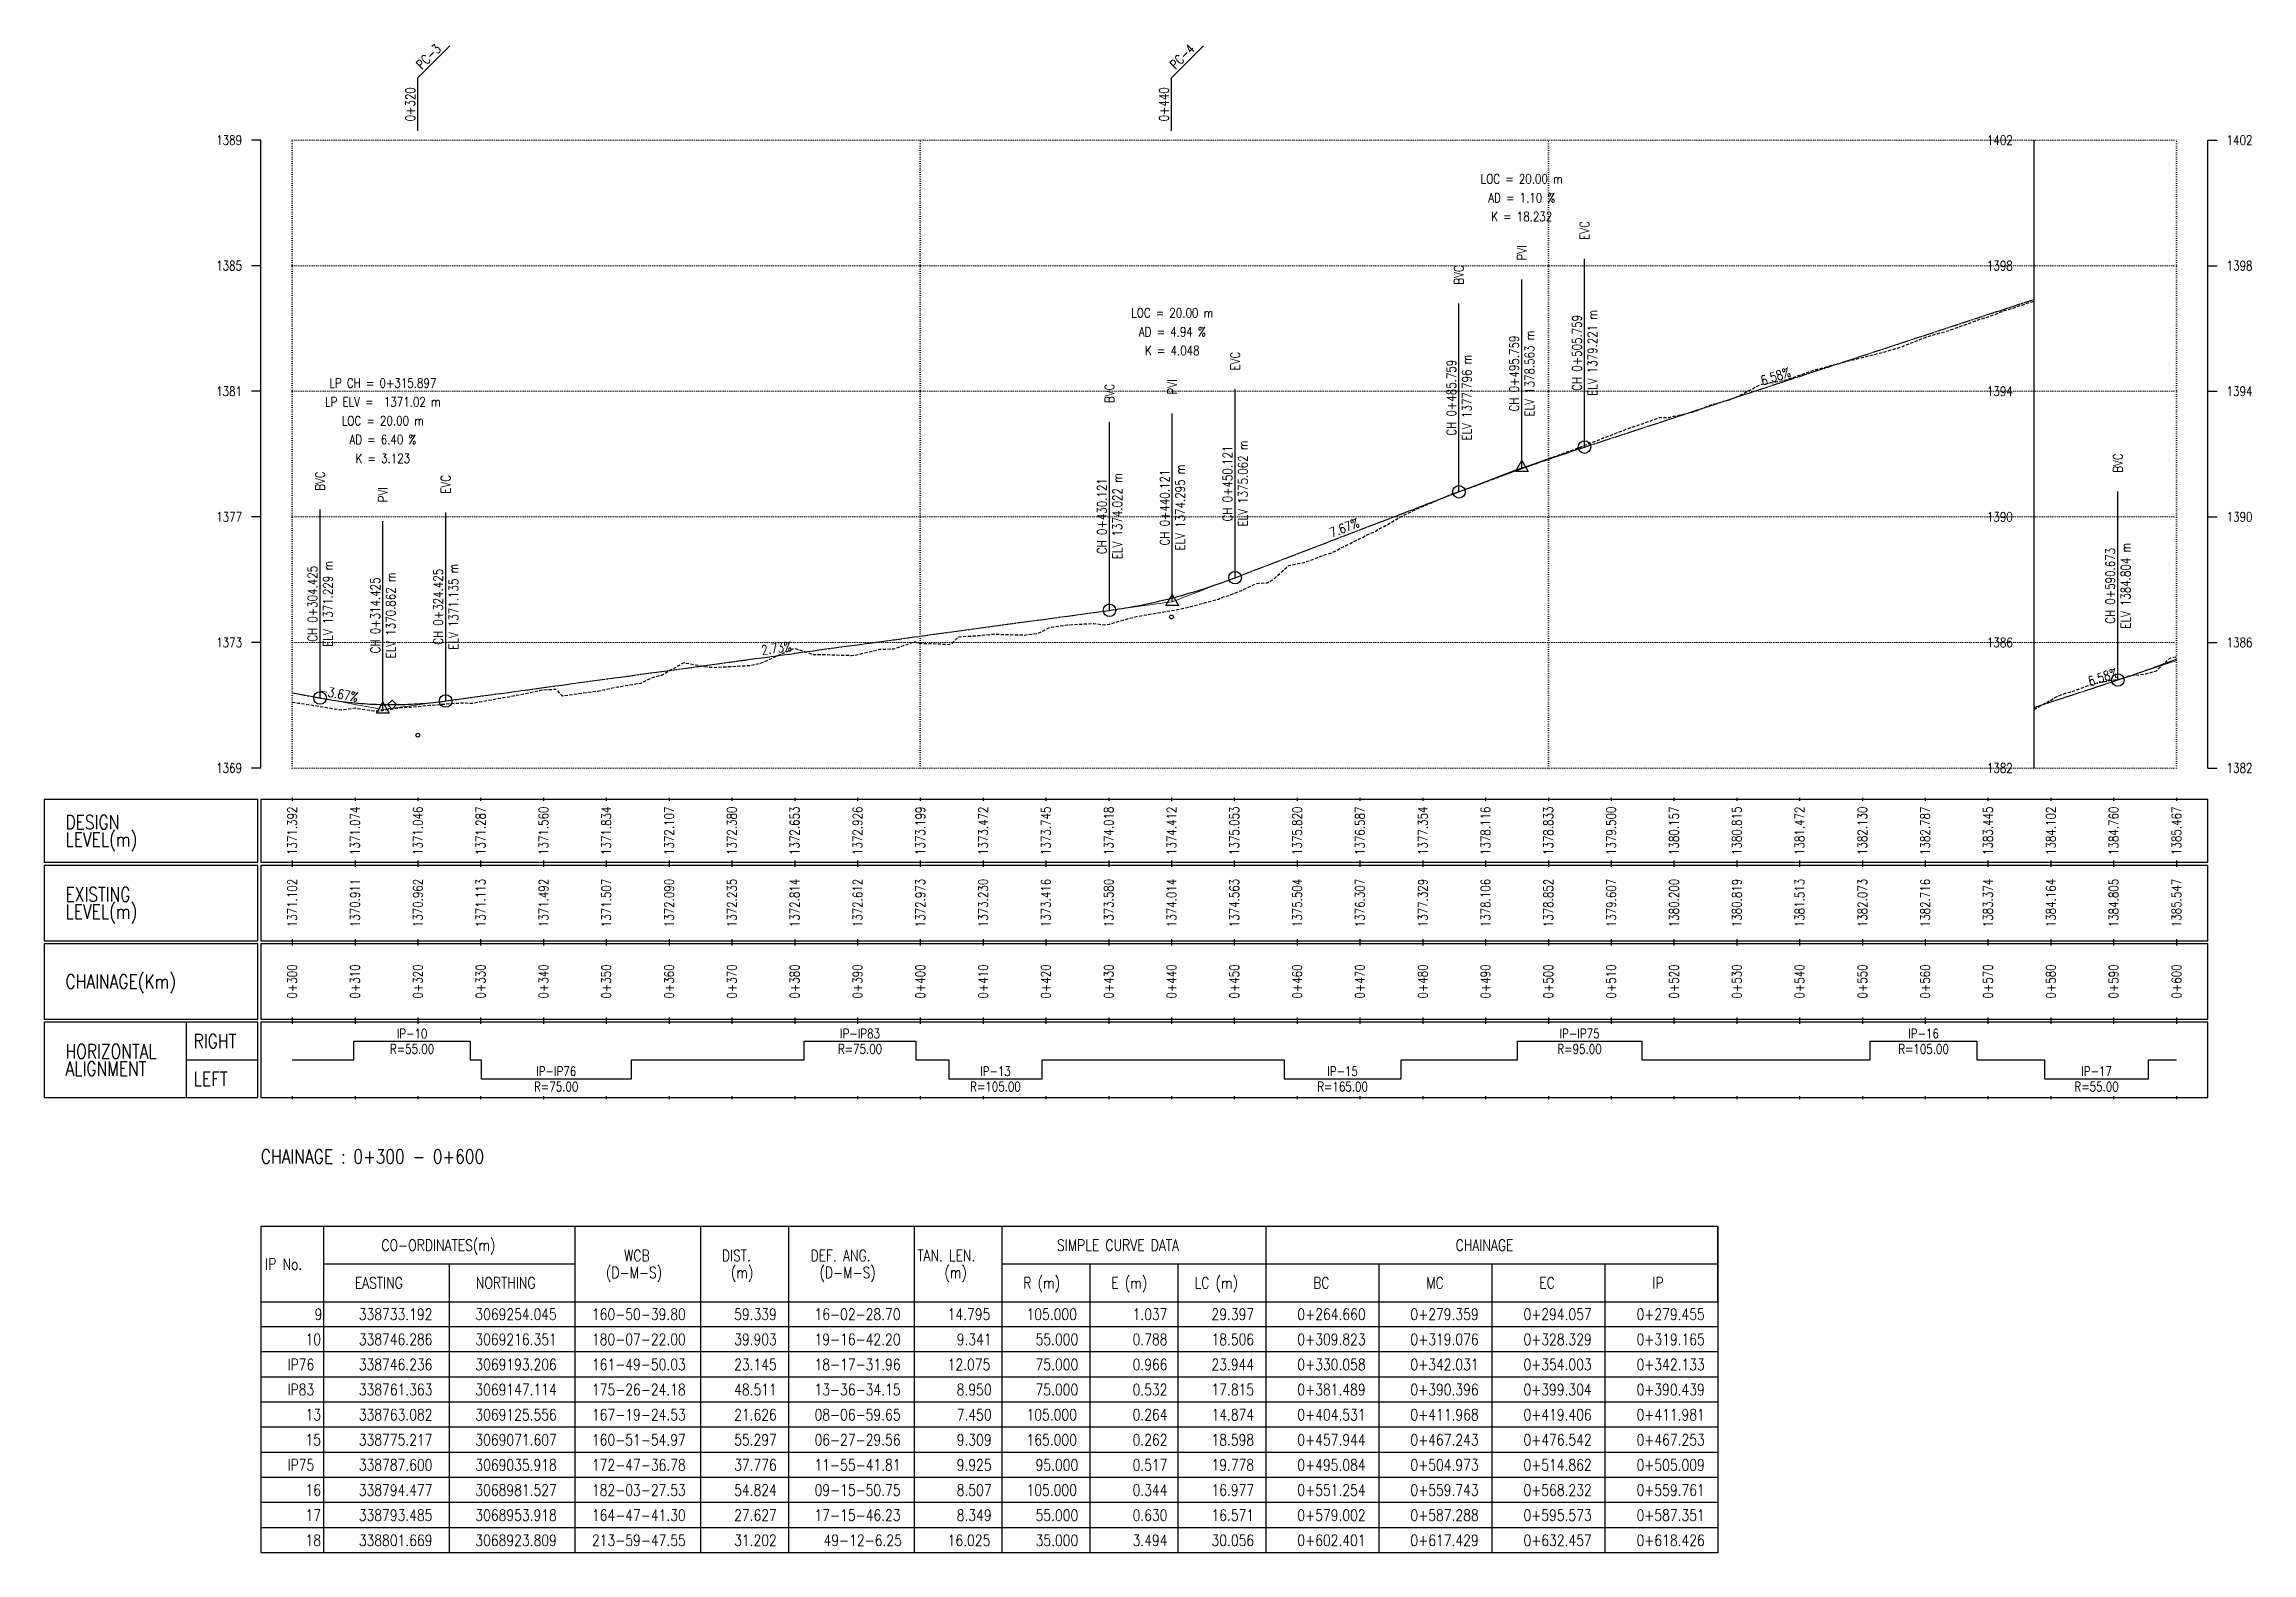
# Model space of a CAD drawing. Extents: x 337736 to 342003, y 3067251 to 3069533.
# Drawn here: x 338236.4 to 338587.9, y 3067262.7 to 3067503 of the extents above; entities that cross this region are included whole.
import ezdxf
from ezdxf.enums import TextEntityAlignment as Align

# ---------------------------------------------------------------- set-up
doc = ezdxf.new("R2010")
doc.units = 0
doc.header["$MEASUREMENT"] = 0
for name, pattern in [('Center', [2, 1.25, -0.25, 0.25, -0.25]), ('Dashed', [0.75, 0.5, -0.25]), ('Dot', [0.25, 0, -0.25])]:
    doc.linetypes.add(name, pattern=pattern)
for name, color, linetype, lineweight in [('Chainage Range', 7, 'Continuous', 25), ('Grids', 9, 'Dot', 13), ('PipeCulvert', 6, 'Continuous', 30), ('Vertical Alignment', 5, 'Center', 30), ('VIP Line', 2, 'Continuous', 5)]:
    doc.layers.add(name, color=color, linetype=linetype, lineweight=lineweight)
for name, color, linetype in [('Chainage_TXT', 7, 'Continuous'), ('DesignRL_TXT', 5, 'Continuous'), ('ExistRL_TXT', 3, 'Continuous'), ('GL', 3, 'Dashed'), ('Grade Text', 7, 'Continuous'), ('HC_Data', 7, 'Continuous'), ('HL Point', 2, 'Continuous'), ('Horizontal Alignment', 7, 'Continuous'), ('Remark', 7, 'Continuous'), ('Scale Line', 1, 'Continuous'), ('Title Box Text', 7, 'Continuous'), ('TitleBox', 7, 'Continuous'), ('VIP Mark', 7, 'Continuous')]:
    doc.layers.add(name, color=color, linetype=linetype)
doc.styles.get("Standard").update_dxf_attribs({"font": 'simplex.shx'})

msp = doc.modelspace()

# ---------------------------------------------------------------- texts
at = {"width": 0.8}
for s, p in [('1389', (338267.87, 3067487.73)), ('1385', (338267.87, 3067467.73)), ('1381', (338267.87, 3067447.73)), ('1377', (338267.87, 3067427.73)), ('1373', (338267.87, 3067407.73)), ('1369', (338267.87, 3067387.73))]:
    msp.add_text(s, height=1.5, dxfattribs=at).set_placement(p, align=Align.MIDDLE_RIGHT)
for s, p in [('1402', (338545.7, 3067486.98)), ('1398', (338545.7, 3067466.98)), ('1394', (338545.7, 3067446.98)), ('1390', (338545.7, 3067426.98)), ('1386', (338545.7, 3067406.98)), ('1382', (338545.7, 3067386.98))]:
    msp.add_text(s, height=1.5, dxfattribs=at).set_placement(p)
for s, p in [('1402', (338583.87, 3067487.73)), ('1398', (338583.87, 3067467.73)), ('1394', (338583.87, 3067447.73)), ('1390', (338583.87, 3067427.73)), ('1386', (338583.87, 3067407.73)), ('1382', (338583.87, 3067387.73))]:
    msp.add_text(s, height=1.5, dxfattribs=at).set_placement(p, align=Align.MIDDLE_LEFT)
at = {"layer": 'Chainage Range', "width": 0.8}
msp.add_text('CHAINAGE : 0+300 - 0+600', height=2.25, dxfattribs=at).set_placement((338270.87, 3067324.73))
at = {"layer": 'Chainage_TXT', "width": 0.8}
for s, p in [('0+300', (338275.87, 3067353.73)), ('0+310', (338285.87, 3067353.73)), ('0+320', (338295.87, 3067353.73)), ('0+330', (338305.87, 3067353.73)), ('0+340', (338315.87, 3067353.73)), ('0+350', (338325.87, 3067353.73)), ('0+360', (338335.87, 3067353.73)), ('0+370', (338345.87, 3067353.73)), ('0+380', (338355.87, 3067353.73)), ('0+390', (338365.87, 3067353.73)), ('0+400', (338375.87, 3067353.73)), ('0+410', (338385.87, 3067353.73)), ('0+420', (338395.87, 3067353.73)), ('0+430', (338405.87, 3067353.73)), ('0+440', (338415.87, 3067353.73)), ('0+450', (338425.87, 3067353.73)), ('0+460', (338435.87, 3067353.73)), ('0+470', (338445.87, 3067353.73)), ('0+480', (338455.87, 3067353.73)), ('0+490', (338465.87, 3067353.73)), ('0+500', (338475.87, 3067353.73)), ('0+510', (338485.87, 3067353.73)), ('0+520', (338495.87, 3067353.73)), ('0+530', (338505.87, 3067353.73)), ('0+540', (338515.87, 3067353.73)), ('0+550', (338525.87, 3067353.73)), ('0+560', (338535.87, 3067353.73)), ('0+570', (338545.87, 3067353.73)), ('0+580', (338555.87, 3067353.73)), ('0+590', (338565.87, 3067353.73)), ('0+600', (338575.87, 3067353.73)), ('0+600', (338575.87, 3067353.73))]:
    msp.add_text(s, height=1.5, rotation=90, dxfattribs=at).set_placement(p, align=Align.MIDDLE_CENTER)
at = {"layer": 'DesignRL_TXT', "width": 0.8}
for s, p in [('1371.392', (338275.87, 3067377.73)), ('1371.074', (338285.87, 3067377.73)), ('1371.046', (338295.87, 3067377.73)), ('1371.287', (338305.87, 3067377.73)), ('1371.560', (338315.87, 3067377.73)), ('1371.834', (338325.87, 3067377.73)), ('1372.107', (338335.87, 3067377.73)), ('1372.380', (338345.87, 3067377.73)), ('1372.653', (338355.87, 3067377.73)), ('1372.926', (338365.87, 3067377.73)), ('1373.199', (338375.87, 3067377.73)), ('1373.472', (338385.87, 3067377.73)), ('1373.745', (338395.87, 3067377.73)), ('1374.018', (338405.87, 3067377.73)), ('1374.412', (338415.87, 3067377.73)), ('1375.053', (338425.87, 3067377.73)), ('1375.820', (338435.87, 3067377.73)), ('1376.587', (338445.87, 3067377.73)), ('1377.354', (338455.87, 3067377.73)), ('1378.116', (338465.87, 3067377.73)), ('1378.833', (338475.87, 3067377.73)), ('1379.500', (338485.87, 3067377.73)), ('1380.157', (338495.87, 3067377.73)), ('1380.815', (338505.87, 3067377.73)), ('1381.472', (338515.87, 3067377.73)), ('1382.130', (338525.87, 3067377.73)), ('1382.787', (338535.87, 3067377.73)), ('1383.445', (338545.87, 3067377.73)), ('1384.102', (338555.87, 3067377.73)), ('1384.760', (338565.87, 3067377.73)), ('1385.467', (338575.87, 3067377.73)), ('1385.467', (338575.87, 3067377.73))]:
    msp.add_text(s, height=1.5, rotation=90, dxfattribs=at).set_placement(p, align=Align.MIDDLE_CENTER)
at = {"layer": 'ExistRL_TXT', "width": 0.8}
for s, p in [('1371.102', (338275.87, 3067366.23)), ('1370.911', (338285.87, 3067366.23)), ('1370.962', (338295.87, 3067366.23)), ('1371.113', (338305.87, 3067366.23)), ('1371.492', (338315.87, 3067366.23)), ('1371.507', (338325.87, 3067366.23)), ('1372.090', (338335.87, 3067366.23)), ('1372.235', (338345.87, 3067366.23)), ('1372.814', (338355.87, 3067366.23)), ('1372.612', (338365.87, 3067366.23)), ('1372.973', (338375.87, 3067366.23)), ('1373.230', (338385.87, 3067366.23)), ('1373.416', (338395.87, 3067366.23)), ('1373.580', (338405.87, 3067366.23)), ('1374.014', (338415.87, 3067366.23)), ('1374.563', (338425.87, 3067366.23)), ('1375.504', (338435.87, 3067366.23)), ('1376.307', (338445.87, 3067366.23)), ('1377.329', (338455.87, 3067366.23)), ('1378.106', (338465.87, 3067366.23)), ('1378.852', (338475.87, 3067366.23)), ('1379.607', (338485.87, 3067366.23)), ('1380.200', (338495.87, 3067366.23)), ('1380.819', (338505.87, 3067366.23)), ('1381.513', (338515.87, 3067366.23)), ('1382.073', (338525.87, 3067366.23)), ('1382.716', (338535.87, 3067366.23)), ('1383.374', (338545.87, 3067366.23)), ('1384.164', (338555.87, 3067366.23)), ('1384.805', (338565.87, 3067366.23)), ('1385.547', (338575.87, 3067366.23)), ('1385.547', (338575.87, 3067366.23))]:
    msp.add_text(s, height=1.5, rotation=90, dxfattribs=at).set_placement(p, align=Align.MIDDLE_CENTER)
at = {"layer": 'Grade Text', "width": 0.8}
for s, rotation, p in [('6.58%', 18.1983, (338512.41, 3067448.96)), ('7.67%', 20.9867, (338443.81, 3067424.88)), ('2.73%', 7.7757, (338353.14, 3067405.63)), ('6.58%', 18.1983, (338564.53, 3067401.09)), ('-3.67%', 349.5927, (338283.08, 3067398.37))]:
    msp.add_text(s, height=1.5, rotation=rotation, dxfattribs=at).set_placement(p, align=Align.BOTTOM_CENTER)
at = {"layer": 'HC_Data', "width": 0.8}
for s, p in [('CO-ORDINATES(m)', (338290.07, 3067310.83)), ('WCB', (338328.71, 3067309.18)), ('DIST.', (338344.27, 3067309.18)), ('DEF. ANG.', (338358.39, 3067309.18)), ('TAN. LEN.', (338375.39, 3067309.18)), ('SIMPLE CURVE DATA', (338397.63, 3067310.83)), ('CHAINAGE', (338461.11, 3067310.83)), ('IP No.', (338271.55, 3067307.83)), ('EASTING', (338285.83, 3067304.83)), ('NORTHING', (338305.11, 3067304.83)), ('(D-M-S)', (338325.83, 3067306.48)), ('(m)', (338345.71, 3067306.48)), ('(D-M-S)', (338359.83, 3067306.48)), ('(m)', (338379.71, 3067306.48)), ('R (m)', (338392.27, 3067304.83)), ('E (m)', (338406.27, 3067304.83)), ('LC (m)', (338419.55, 3067304.83)), ('BC', (338438.43, 3067304.83)), ('MC', (338456.43, 3067304.83)), ('EC', (338474.43, 3067304.83)), ('IP', (338492.43, 3067304.83)), ('9', (338279.43, 3067299.83)), ('338733.192', (338286.47, 3067299.83)), ('3069254.045', (338305.03, 3067299.83)), ('160-50-39.80', (338323.59, 3067299.83)), ('59.339', (338346.23, 3067299.83)), ('16-02-28.70', (338359.03, 3067299.83)), ('14.795', (338380.23, 3067299.83)), ('105.000', (338392.79, 3067299.83)), ('1.037', (338409.67, 3067299.83)), ('29.397', (338422.23, 3067299.83)), ('0+264.660', (338435.91, 3067299.83)), ('0+279.359', (338453.91, 3067299.83)), ('0+294.057', (338471.91, 3067299.83)), ('0+279.455', (338489.91, 3067299.83)), ('10', (338277.99, 3067295.83)), ('338746.286', (338286.47, 3067295.83)), ('3069216.351', (338305.03, 3067295.83)), ('180-07-22.00', (338323.59, 3067295.83)), ('39.903', (338346.23, 3067295.83)), ('19-16-42.20', (338359.03, 3067295.83)), ('9.341', (338381.67, 3067295.83)), ('55.000', (338394.23, 3067295.83)), ('0.788', (338409.67, 3067295.83)), ('18.506', (338422.23, 3067295.83)), ('0+309.823', (338435.91, 3067295.83)), ('0+319.076', (338453.91, 3067295.83)), ('0+328.329', (338471.91, 3067295.83)), ('0+319.165', (338489.91, 3067295.83)), ('IP76', (338275.11, 3067291.83)), ('338746.236', (338286.47, 3067291.83)), ('3069193.206', (338305.03, 3067291.83)), ('161-49-50.03', (338323.59, 3067291.83)), ('23.145', (338346.23, 3067291.83)), ('18-17-31.96', (338359.03, 3067291.83)), ('12.075', (338380.23, 3067291.83)), ('75.000', (338394.23, 3067291.83)), ('0.966', (338409.67, 3067291.83)), ('23.944', (338422.23, 3067291.83)), ('0+330.058', (338435.91, 3067291.83)), ('0+342.031', (338453.91, 3067291.83)), ('0+354.003', (338471.91, 3067291.83)), ('0+342.133', (338489.91, 3067291.83)), ('IP83', (338275.11, 3067287.83)), ('338761.363', (338286.47, 3067287.83)), ('3069147.114', (338305.03, 3067287.83)), ('175-26-24.18', (338323.59, 3067287.83)), ('48.511', (338346.23, 3067287.83)), ('13-36-34.15', (338359.03, 3067287.83)), ('8.950', (338381.67, 3067287.83)), ('75.000', (338394.23, 3067287.83)), ('0.532', (338409.67, 3067287.83)), ('17.815', (338422.23, 3067287.83)), ('0+381.489', (338435.91, 3067287.83)), ('0+390.396', (338453.91, 3067287.83)), ('0+399.304', (338471.91, 3067287.83)), ('0+390.439', (338489.91, 3067287.83)), ('13', (338277.99, 3067283.83)), ('338763.082', (338286.47, 3067283.83)), ('3069125.556', (338305.03, 3067283.83)), ('167-19-24.53', (338323.59, 3067283.83)), ('21.626', (338346.23, 3067283.83)), ('08-06-59.65', (338359.03, 3067283.83)), ('7.450', (338381.67, 3067283.83)), ('105.000', (338392.79, 3067283.83)), ('0.264', (338409.67, 3067283.83)), ('14.874', (338422.23, 3067283.83)), ('0+404.531', (338435.91, 3067283.83)), ('0+411.968', (338453.91, 3067283.83)), ('0+419.406', (338471.91, 3067283.83)), ('0+411.981', (338489.91, 3067283.83)), ('15', (338277.99, 3067279.83)), ('338775.217', (338286.47, 3067279.83)), ('3069071.607', (338305.03, 3067279.83)), ('160-51-54.97', (338323.59, 3067279.83)), ('55.297', (338346.23, 3067279.83)), ('06-27-29.56', (338359.03, 3067279.83)), ('9.309', (338381.67, 3067279.83)), ('165.000', (338392.79, 3067279.83)), ('0.262', (338409.67, 3067279.83)), ('18.598', (338422.23, 3067279.83)), ('0+457.944', (338435.91, 3067279.83)), ('0+467.243', (338453.91, 3067279.83)), ('0+476.542', (338471.91, 3067279.83)), ('0+467.253', (338489.91, 3067279.83)), ('IP75', (338275.11, 3067275.83)), ('338787.600', (338286.47, 3067275.83)), ('3069035.918', (338305.03, 3067275.83)), ('172-47-36.78', (338323.59, 3067275.83)), ('37.776', (338346.23, 3067275.83)), ('11-55-41.81', (338359.03, 3067275.83)), ('9.925', (338381.67, 3067275.83)), ('95.000', (338394.23, 3067275.83)), ('0.517', (338409.67, 3067275.83)), ('19.778', (338422.23, 3067275.83)), ('0+495.084', (338435.91, 3067275.83)), ('0+504.973', (338453.91, 3067275.83)), ('0+514.862', (338471.91, 3067275.83)), ('0+505.009', (338489.91, 3067275.83)), ('16', (338277.99, 3067271.83)), ('338794.477', (338286.47, 3067271.83)), ('3068981.527', (338305.03, 3067271.83)), ('182-03-27.53', (338323.59, 3067271.83)), ('54.824', (338346.23, 3067271.83)), ('09-15-50.75', (338359.03, 3067271.83)), ('8.507', (338381.67, 3067271.83)), ('105.000', (338392.79, 3067271.83)), ('0.344', (338409.67, 3067271.83)), ('16.977', (338422.23, 3067271.83)), ('0+551.254', (338435.91, 3067271.83)), ('0+559.743', (338453.91, 3067271.83)), ('0+568.232', (338471.91, 3067271.83)), ('0+559.761', (338489.91, 3067271.83)), ('17', (338277.99, 3067267.83)), ('338793.485', (338286.47, 3067267.83)), ('3068953.918', (338305.03, 3067267.83)), ('164-47-41.30', (338323.59, 3067267.83)), ('27.627', (338346.23, 3067267.83)), ('17-15-46.23', (338359.03, 3067267.83)), ('8.349', (338381.67, 3067267.83)), ('55.000', (338394.23, 3067267.83)), ('0.630', (338409.67, 3067267.83)), ('16.571', (338422.23, 3067267.83)), ('0+579.002', (338435.91, 3067267.83)), ('0+587.288', (338453.91, 3067267.83)), ('0+595.573', (338471.91, 3067267.83)), ('0+587.351', (338489.91, 3067267.83)), ('18', (338277.99, 3067263.83)), ('338801.669', (338286.47, 3067263.83)), ('3068923.809', (338305.03, 3067263.83)), ('213-59-47.55', (338323.59, 3067263.83)), ('31.202', (338346.23, 3067263.83)), ('49-12-6.25', (338360.47, 3067263.83)), ('16.025', (338380.23, 3067263.83)), ('35.000', (338394.23, 3067263.83)), ('3.494', (338409.67, 3067263.83)), ('30.056', (338422.23, 3067263.83)), ('0+602.401', (338435.91, 3067263.83)), ('0+617.429', (338453.91, 3067263.83)), ('0+632.457', (338471.91, 3067263.83)), ('0+618.426', (338489.91, 3067263.83))]:
    msp.add_text(s, height=1.8, dxfattribs=at).set_placement(p)
at = {"layer": 'Horizontal Alignment', "width": 0.8}
for s, p in [('IP-10', (338294.95, 3067344.23)), ('IP-IP83', (338366.27, 3067344.23)), ('IP-IP75', (338480.84, 3067344.23)), ('IP-16', (338535.61, 3067344.23)), ('IP-IP76', (338317.9, 3067338.23)), ('IP-13', (338387.84, 3067338.23)), ('IP-15', (338443.11, 3067338.23)), ('IP-17', (338563.16, 3067338.23))]:
    msp.add_text(s, height=1.5, dxfattribs=at).set_placement(p, align=Align.BOTTOM_CENTER)
for s, p in [('R=55.00', (338294.95, 3067343.73)), ('R=75.00', (338366.27, 3067343.73)), ('R=95.00', (338480.84, 3067343.73)), ('R=105.00', (338535.61, 3067343.73)), ('R=75.00', (338317.9, 3067337.73)), ('R=105.00', (338387.84, 3067337.73)), ('R=165.00', (338443.11, 3067337.73)), ('R=55.00', (338563.16, 3067337.73))]:
    msp.add_text(s, height=1.5, dxfattribs=at).set_placement(p, align=Align.TOP_CENTER)
at = {"layer": 'Remark', "width": 0.8}
for s, rotation, p in [('PC-3', 45, (338298.42, 3067500.18)), ('PC-4', 45, (338418.42, 3067500.18)), ('0+320', 90, (338295.87, 3067493.43)), ('0+440', 90, (338415.87, 3067493.43))]:
    msp.add_text(s, height=1.5, rotation=rotation, dxfattribs=at).set_placement(p, align=Align.BOTTOM_CENTER)
at = {"layer": 'Title Box Text', "width": 0.8}
for s, p in [('DESIGN', (338239.77, 3067377.98)), ('LEVEL(m)', (338239.77, 3067375.23)), ('EXISTING', (338239.77, 3067366.48)), ('LEVEL(m)', (338239.77, 3067363.73)), ('CHAINAGE(Km)', (338239.77, 3067352.61)), ('RIGHT', (338260.17, 3067343.11)), ('HORIZONTAL', (338239.77, 3067341.48)), ('ALIGNMENT', (338239.77, 3067338.73)), ('LEFT', (338260.17, 3067337.11))]:
    msp.add_text(s, height=2.25, dxfattribs=at).set_placement(p)
at = {"layer": 'VIP Mark', "width": 0.8}
for s, p in [('LOC = 20.00 m', (338471.63, 3067481.55)), ('AD = 1.10 %', (338471.63, 3067478.55)), ('K = 18.232', (338471.63, 3067475.55)), ('LOC = 20.00 m', (338415.99, 3067460.21)), ('AD = 4.94 %', (338415.99, 3067457.21)), ('K = 4.048', (338415.99, 3067454.21)), ('LP CH = 0+315.897', (338290.3, 3067449.04)), ('LP ELV =  1371.02 m', (338290.3, 3067446.04)), ('LOC = 20.00 m', (338290.3, 3067443.04)), ('AD = 6.40 %', (338290.3, 3067440.04)), ('K = 3.123', (338290.3, 3067437.04))]:
    msp.add_text(s, height=1.5, dxfattribs=at).set_placement(p, align=Align.MIDDLE_CENTER)
for s, p in [('EVC', (338481.63, 3067471.84)), ('PVI', (338471.63, 3067468.55)), ('BVC', (338461.63, 3067464.71)), ('EVC', (338425.99, 3067451.04)), ('BVC', (338405.99, 3067445.84)), ('PVI', (338415.99, 3067447.21)), ('BVC', (338566.54, 3067434.75)), ('BVC', (338280.3, 3067431.88)), ('EVC', (338300.3, 3067431.41)), ('PVI', (338290.3, 3067430.04))]:
    msp.add_text(s, height=1.5, rotation=90, dxfattribs=at).set_placement(p, align=Align.MIDDLE_LEFT)
for s, p in [('CH 0+505.759', (338481.63, 3067453.84)), ('CH 0+495.759', (338471.63, 3067450.55)), ('CH 0+485.759', (338461.63, 3067446.71)), ('CH 0+450.121', (338425.99, 3067433.04)), ('CH 0+430.121', (338405.99, 3067427.84)), ('CH 0+440.121', (338415.99, 3067429.21)), ('CH 0+590.673', (338566.54, 3067416.75)), ('CH 0+304.425', (338280.3, 3067413.88)), ('CH 0+324.425', (338300.3, 3067413.41)), ('CH 0+314.425', (338290.3, 3067412.04))]:
    msp.add_text(s, height=1.5, rotation=90, dxfattribs=at).set_placement(p, align=Align.BOTTOM_CENTER)
for s, p in [('ELV 1379.221 m', (338482.13, 3067453.84)), ('ELV 1378.563 m', (338472.13, 3067450.55)), ('ELV 1377.796 m', (338462.13, 3067446.71)), ('ELV 1375.062 m', (338426.49, 3067433.04)), ('ELV 1374.022 m', (338406.49, 3067427.84)), ('ELV 1374.295 m', (338416.49, 3067429.21)), ('ELV 1384.804 m', (338567.04, 3067416.75)), ('ELV 1371.229 m', (338280.8, 3067413.88)), ('ELV 1371.135 m', (338300.8, 3067413.41)), ('ELV 1370.862 m', (338290.8, 3067412.04))]:
    msp.add_text(s, height=1.5, rotation=90, dxfattribs=at).set_placement(p, align=Align.TOP_CENTER)

# ---------------------------------------------------------------- linework, layer by layer
at = {"layer": 'GL', "flags": 128}
for points in [[(338275.87, 3067398.24), (338276.79, 3067398.08), (338279.1, 3067397.74), (338283.15, 3067397.07), (338283.7, 3067396.99), (338285.85, 3067397.29), (338288.85, 3067396.83), (338289.69, 3067396.83), (338290.3, 3067396.91), (338290.77, 3067396.98), (338293.43, 3067397.36), (338294.76, 3067397.44), (338295.87, 3067397.54), (338297.75, 3067397.72), (338301.89, 3067398.06), (338302.11, 3067398.07), (338302.73, 3067398.09), (338304.59, 3067398.08), (338306.59, 3067398.42), (338309.53, 3067398.95), (338310.3, 3067399.05), (338312.96, 3067399.6), (338315.87, 3067400.19), (338315.87, 3067400.19), (338317.85, 3067400.28), (338318.86, 3067399.22), (338319.23, 3067399.26), (338323.64, 3067399.91), (338324.42, 3067399.97), (338327.67, 3067400.64), (338329.3, 3067400.93), (338331.39, 3067401.25), (338333.45, 3067402.21), (338334.71, 3067402.54), (338335.87, 3067403.19), (338338.24, 3067404.51), (338341.92, 3067403.83), (338343.13, 3067403.76), (338348.83, 3067404.07), (338350.69, 3067404.51), (338355.81, 3067406.82), (338355.87, 3067406.8), (338358.88, 3067405.81), (338359.73, 3067405.82), (338364.93, 3067405.67), (338365.4, 3067405.68), (338369.45, 3067406.65), (338371.7, 3067406.71), (338374.99, 3067407.86), (338375.63, 3067407.61), (338375.87, 3067407.6), (338378.41, 3067407.52), (338380.49, 3067407.42), (338380.87, 3067407.57), (338381.98, 3067408.64), (338385.13, 3067408.81), (338387.38, 3067409.05), (338392.44, 3067408.91), (338394.63, 3067409.17), (338395.87, 3067409.81), (338396.42, 3067410.1), (338399.32, 3067410.54), (338403.51, 3067410.76), (338405.15, 3067410.53), (338405.97, 3067410.65), (338410.06, 3067411.82), (338415.87, 3067412.81), (338415.99, 3067412.83), (338417.1, 3067413.01), (338417.68, 3067413.12), (338420.12, 3067413.76), (338423.37, 3067414.64), (338424.05, 3067414.95), (338424.97, 3067415.19), (338427.05, 3067416.02), (338429.33, 3067417.11), (338431.09, 3067417.23), (338431.99, 3067417.68), (338434.52, 3067419.98), (338435.87, 3067420.25), (338436.98, 3067420.48), (338437.92, 3067420.79), (338439.62, 3067421.45), (338441.38, 3067422.01), (338443.88, 3067423.27), (338447.45, 3067425.06), (338448.23, 3067425.38), (338448.73, 3067425.71), (338449.45, 3067426.04), (338452.53, 3067427.83), (338454.6, 3067428.84), (338455.87, 3067429.38), (338456.59, 3067429.68), (338460.41, 3067431.32), (338464.96, 3067432.92), (338470.55, 3067435.04), (338470.57, 3067435.06), (338471.63, 3067435.45), (338475.87, 3067436.99), (338480.23, 3067438.56), (338484.33, 3067440.17), (338484.6, 3067440.28), (338484.6, 3067440.29), (338488.71, 3067441.85), (338489.14, 3067442), (338489.8, 3067442.2), (338492.25, 3067443.06), (338493.63, 3067443.58), (338495.17, 3067443.57), (338495.87, 3067443.74), (338496.42, 3067443.87), (338499.13, 3067444.49), (338501.64, 3067445.54), (338504.7, 3067446.38), (338505.35, 3067446.65), (338505.75, 3067446.77), (338509.68, 3067448.81), (338512.99, 3067449.38), (338513.84, 3067449.61), (338515.87, 3067450.3), (338518.35, 3067451.15), (338523.26, 3067452.46), (338525.67, 3067453.05), (338529.46, 3067454.03), (338532.28, 3067454.88), (338535.87, 3067456.31), (338536.03, 3067456.38), (338539.87, 3067457.48), (338543.74, 3067458.89), (338547.24, 3067460.06), (338547.89, 3067460.36), (338553.2, 3067462.09)], [(338553.2, 3067397.09), (338553.22, 3067397.09), (338553.4, 3067397.15), (338555.87, 3067398.56), (338556.87, 3067399.13), (338558.18, 3067399.63), (338559.37, 3067399.96), (338562.32, 3067401.03), (338563.5, 3067401.35), (338567.44, 3067402.03), (338568.35, 3067402.41), (338570.95, 3067402.72), (338572.22, 3067403.08), (338572.69, 3067403.23), (338574.76, 3067405.18), (338575.87, 3067405.47)]]:
    msp.add_lwpolyline(points, dxfattribs=at)
at = {"layer": 'Grids'}
for p, q in [((338275.87, 3067487.73), (338575.87, 3067487.73)), ((338275.87, 3067387.73), (338275.87, 3067487.73)), ((338375.87, 3067387.73), (338375.87, 3067487.73)), ((338475.87, 3067387.73), (338475.87, 3067487.73)), ((338575.87, 3067387.73), (338575.87, 3067487.73)), ((338575.87, 3067387.73), (338575.87, 3067487.73)), ((338275.87, 3067467.73), (338575.87, 3067467.73)), ((338275.87, 3067447.73), (338575.87, 3067447.73)), ((338275.87, 3067427.73), (338575.87, 3067427.73)), ((338275.87, 3067407.73), (338575.87, 3067407.73)), ((338275.87, 3067387.73), (338575.87, 3067387.73))]:
    msp.add_line(p, q, dxfattribs=at)
at = {"layer": 'HC_Data'}
for p, q in [((338280.87, 3067314.73), (338280.87, 3067302.73)), ((338320.87, 3067314.73), (338320.87, 3067302.73)), ((338340.87, 3067314.73), (338340.87, 3067302.73)), ((338354.87, 3067314.73), (338354.87, 3067302.73)), ((338374.87, 3067314.73), (338374.87, 3067302.73)), ((338388.87, 3067314.73), (338388.87, 3067302.73)), ((338430.87, 3067314.73), (338430.87, 3067302.73)), ((338502.87, 3067314.73), (338502.87, 3067302.73)), ((338320.87, 3067308.73), (338280.87, 3067308.73)), ((338300.87, 3067308.73), (338300.87, 3067302.73)), ((338430.87, 3067308.73), (338388.87, 3067308.73)), ((338402.87, 3067308.73), (338402.87, 3067302.73)), ((338416.87, 3067308.73), (338416.87, 3067302.73)), ((338502.87, 3067308.73), (338430.87, 3067308.73)), ((338448.87, 3067308.73), (338448.87, 3067302.73)), ((338466.87, 3067308.73), (338466.87, 3067302.73)), ((338484.87, 3067308.73), (338484.87, 3067302.73)), ((338270.87, 3067302.73), (338270.87, 3067262.73)), ((338280.87, 3067302.73), (338280.87, 3067262.73)), ((338300.87, 3067302.73), (338300.87, 3067262.73)), ((338320.87, 3067302.73), (338320.87, 3067262.73)), ((338340.87, 3067302.73), (338340.87, 3067262.73)), ((338354.87, 3067302.73), (338354.87, 3067262.73)), ((338374.87, 3067302.73), (338374.87, 3067262.73)), ((338388.87, 3067302.73), (338388.87, 3067262.73)), ((338402.87, 3067302.73), (338402.87, 3067262.73)), ((338416.87, 3067302.73), (338416.87, 3067262.73)), ((338430.87, 3067302.73), (338430.87, 3067262.73)), ((338448.87, 3067302.73), (338448.87, 3067262.73)), ((338466.87, 3067302.73), (338466.87, 3067262.73)), ((338484.87, 3067302.73), (338484.87, 3067262.73)), ((338502.87, 3067302.73), (338502.87, 3067262.73)), ((338502.87, 3067298.73), (338270.87, 3067298.73)), ((338502.87, 3067294.73), (338270.87, 3067294.73)), ((338502.87, 3067290.73), (338270.87, 3067290.73)), ((338502.87, 3067286.73), (338270.87, 3067286.73)), ((338502.87, 3067282.73), (338270.87, 3067282.73)), ((338502.87, 3067278.73), (338270.87, 3067278.73)), ((338502.87, 3067274.73), (338270.87, 3067274.73)), ((338502.87, 3067270.73), (338270.87, 3067270.73)), ((338502.87, 3067266.73), (338270.87, 3067266.73)), ((338502.87, 3067262.73), (338270.87, 3067262.73))]:
    msp.add_line(p, q, dxfattribs=at)
msp.add_lwpolyline([(338270.87, 3067314.73), (338270.87, 3067302.73), (338502.87, 3067302.73), (338502.87, 3067314.73), (338270.87, 3067314.73)], dxfattribs=at)
at = {"layer": 'HL Point'}
msp.add_lwpolyline([(338291.06, 3067397.83), (338291.77, 3067398.53), (338292.47, 3067397.83), (338291.77, 3067397.12), (338291.06, 3067397.83)], dxfattribs=at)
at = {"layer": 'Horizontal Alignment'}
msp.add_lwpolyline([(338275.87, 3067341.23), (338285.69, 3067341.23), (338285.69, 3067344.23), (338304.2, 3067344.23), (338304.2, 3067341.23), (338305.93, 3067341.23), (338305.93, 3067338.23), (338329.87, 3067338.23), (338329.87, 3067341.23), (338357.36, 3067341.23), (338357.36, 3067344.23), (338375.17, 3067344.23), (338375.17, 3067341.23), (338380.4, 3067341.23), (338380.4, 3067338.23), (338395.28, 3067338.23), (338395.28, 3067341.23), (338433.81, 3067341.23), (338433.81, 3067338.23), (338452.41, 3067338.23), (338452.41, 3067341.23), (338470.95, 3067341.23), (338470.95, 3067344.23), (338490.73, 3067344.23), (338490.73, 3067341.23), (338527.12, 3067341.23), (338527.12, 3067344.23), (338544.1, 3067344.23), (338544.1, 3067341.23), (338554.87, 3067341.23), (338554.87, 3067338.23), (338571.44, 3067338.23), (338571.44, 3067341.23), (338575.87, 3067341.23)], dxfattribs=at)
at = {"layer": 'PipeCulvert'}
for centre in [(338415.87, 3067411.79), (338295.87, 3067392.96)]:
    msp.add_circle(centre, 0.3, dxfattribs=at)
at = {"layer": 'Remark'}
for p, q in [((338295.87, 3067497.63), (338300.96, 3067502.73)), ((338415.87, 3067497.63), (338420.96, 3067502.73)), ((338295.87, 3067489.23), (338295.87, 3067497.63)), ((338415.87, 3067489.23), (338415.87, 3067497.63))]:
    msp.add_line(p, q, dxfattribs=at)
at = {"layer": 'Scale Line'}
for p, q in [((338270.87, 3067487.73), (338269.37, 3067487.73)), ((338270.87, 3067387.73), (338270.87, 3067487.73)), ((338553.2, 3067387.73), (338553.2, 3067487.73)), ((338580.87, 3067387.73), (338580.87, 3067487.73)), ((338580.87, 3067487.73), (338582.37, 3067487.73)), ((338270.87, 3067467.73), (338269.37, 3067467.73)), ((338580.87, 3067467.73), (338582.37, 3067467.73)), ((338270.87, 3067447.73), (338269.37, 3067447.73)), ((338580.87, 3067447.73), (338582.37, 3067447.73)), ((338270.87, 3067427.73), (338269.37, 3067427.73)), ((338580.87, 3067427.73), (338582.37, 3067427.73)), ((338270.87, 3067407.73), (338269.37, 3067407.73)), ((338580.87, 3067407.73), (338582.37, 3067407.73)), ((338270.87, 3067387.73), (338269.37, 3067387.73)), ((338580.87, 3067387.73), (338582.37, 3067387.73))]:
    msp.add_line(p, q, dxfattribs=at)
at = {"layer": 'TitleBox'}
for p, q in [((338275.87, 3067382.98), (338275.87, 3067382.48)), ((338285.87, 3067382.98), (338285.87, 3067382.48)), ((338295.87, 3067382.98), (338295.87, 3067382.48)), ((338305.87, 3067382.98), (338305.87, 3067382.48)), ((338315.87, 3067382.98), (338315.87, 3067382.48)), ((338325.87, 3067382.98), (338325.87, 3067382.48)), ((338335.87, 3067382.98), (338335.87, 3067382.48)), ((338345.87, 3067382.98), (338345.87, 3067382.48)), ((338355.87, 3067382.98), (338355.87, 3067382.48)), ((338365.87, 3067382.98), (338365.87, 3067382.48)), ((338375.87, 3067382.98), (338375.87, 3067382.48)), ((338385.87, 3067382.98), (338385.87, 3067382.48)), ((338395.87, 3067382.98), (338395.87, 3067382.48)), ((338405.87, 3067382.98), (338405.87, 3067382.48)), ((338415.87, 3067382.98), (338415.87, 3067382.48)), ((338425.87, 3067382.98), (338425.87, 3067382.48)), ((338435.87, 3067382.98), (338435.87, 3067382.48)), ((338445.87, 3067382.98), (338445.87, 3067382.48)), ((338455.87, 3067382.98), (338455.87, 3067382.48)), ((338465.87, 3067382.98), (338465.87, 3067382.48)), ((338475.87, 3067382.98), (338475.87, 3067382.48)), ((338485.87, 3067382.98), (338485.87, 3067382.48)), ((338495.87, 3067382.98), (338495.87, 3067382.48)), ((338505.87, 3067382.98), (338505.87, 3067382.48)), ((338515.87, 3067382.98), (338515.87, 3067382.48)), ((338525.87, 3067382.98), (338525.87, 3067382.48)), ((338535.87, 3067382.98), (338535.87, 3067382.48)), ((338545.87, 3067382.98), (338545.87, 3067382.48)), ((338555.87, 3067382.98), (338555.87, 3067382.48)), ((338565.87, 3067382.98), (338565.87, 3067382.48)), ((338575.87, 3067382.98), (338575.87, 3067382.48)), ((338575.87, 3067382.98), (338575.87, 3067382.48)), ((338275.87, 3067372.98), (338275.87, 3067372.48)), ((338275.87, 3067372.48), (338275.87, 3067371.98)), ((338285.87, 3067372.98), (338285.87, 3067372.48)), ((338285.87, 3067372.48), (338285.87, 3067371.98)), ((338295.87, 3067372.98), (338295.87, 3067372.48)), ((338295.87, 3067372.48), (338295.87, 3067371.98)), ((338305.87, 3067372.98), (338305.87, 3067372.48)), ((338305.87, 3067372.48), (338305.87, 3067371.98)), ((338315.87, 3067372.98), (338315.87, 3067372.48)), ((338315.87, 3067372.48), (338315.87, 3067371.98)), ((338325.87, 3067372.98), (338325.87, 3067372.48)), ((338325.87, 3067372.48), (338325.87, 3067371.98)), ((338335.87, 3067372.98), (338335.87, 3067372.48)), ((338335.87, 3067372.48), (338335.87, 3067371.98)), ((338345.87, 3067372.98), (338345.87, 3067372.48)), ((338345.87, 3067372.48), (338345.87, 3067371.98)), ((338355.87, 3067372.98), (338355.87, 3067372.48)), ((338355.87, 3067372.48), (338355.87, 3067371.98)), ((338365.87, 3067372.98), (338365.87, 3067372.48)), ((338365.87, 3067372.48), (338365.87, 3067371.98)), ((338375.87, 3067372.98), (338375.87, 3067372.48)), ((338375.87, 3067372.48), (338375.87, 3067371.98)), ((338385.87, 3067372.98), (338385.87, 3067372.48)), ((338385.87, 3067372.48), (338385.87, 3067371.98)), ((338395.87, 3067372.98), (338395.87, 3067372.48)), ((338395.87, 3067372.48), (338395.87, 3067371.98)), ((338405.87, 3067372.98), (338405.87, 3067372.48)), ((338405.87, 3067372.48), (338405.87, 3067371.98)), ((338415.87, 3067372.98), (338415.87, 3067372.48)), ((338415.87, 3067372.48), (338415.87, 3067371.98)), ((338425.87, 3067372.98), (338425.87, 3067372.48)), ((338425.87, 3067372.48), (338425.87, 3067371.98)), ((338435.87, 3067372.98), (338435.87, 3067372.48)), ((338435.87, 3067372.48), (338435.87, 3067371.98)), ((338445.87, 3067372.98), (338445.87, 3067372.48)), ((338445.87, 3067372.48), (338445.87, 3067371.98)), ((338455.87, 3067372.98), (338455.87, 3067372.48)), ((338455.87, 3067372.48), (338455.87, 3067371.98)), ((338465.87, 3067372.98), (338465.87, 3067372.48)), ((338465.87, 3067372.48), (338465.87, 3067371.98)), ((338475.87, 3067372.98), (338475.87, 3067372.48)), ((338475.87, 3067372.48), (338475.87, 3067371.98)), ((338485.87, 3067372.98), (338485.87, 3067372.48)), ((338485.87, 3067372.48), (338485.87, 3067371.98)), ((338495.87, 3067372.98), (338495.87, 3067372.48)), ((338495.87, 3067372.48), (338495.87, 3067371.98)), ((338505.87, 3067372.98), (338505.87, 3067372.48)), ((338505.87, 3067372.48), (338505.87, 3067371.98)), ((338515.87, 3067372.98), (338515.87, 3067372.48)), ((338515.87, 3067372.48), (338515.87, 3067371.98)), ((338525.87, 3067372.98), (338525.87, 3067372.48)), ((338525.87, 3067372.48), (338525.87, 3067371.98)), ((338535.87, 3067372.98), (338535.87, 3067372.48)), ((338535.87, 3067372.48), (338535.87, 3067371.98)), ((338545.87, 3067372.98), (338545.87, 3067372.48)), ((338545.87, 3067372.48), (338545.87, 3067371.98)), ((338555.87, 3067372.98), (338555.87, 3067372.48)), ((338555.87, 3067372.48), (338555.87, 3067371.98)), ((338565.87, 3067372.98), (338565.87, 3067372.48)), ((338565.87, 3067372.48), (338565.87, 3067371.98)), ((338575.87, 3067372.98), (338575.87, 3067372.48)), ((338575.87, 3067372.98), (338575.87, 3067372.48)), ((338575.87, 3067372.48), (338575.87, 3067371.98)), ((338575.87, 3067372.48), (338575.87, 3067371.98)), ((338275.87, 3067360.48), (338275.87, 3067359.98)), ((338275.87, 3067359.98), (338275.87, 3067359.48)), ((338285.87, 3067360.48), (338285.87, 3067359.98)), ((338285.87, 3067359.98), (338285.87, 3067359.48)), ((338295.87, 3067360.48), (338295.87, 3067359.98)), ((338295.87, 3067359.98), (338295.87, 3067359.48)), ((338305.87, 3067360.48), (338305.87, 3067359.98)), ((338305.87, 3067359.98), (338305.87, 3067359.48)), ((338315.87, 3067360.48), (338315.87, 3067359.98)), ((338315.87, 3067359.98), (338315.87, 3067359.48)), ((338325.87, 3067360.48), (338325.87, 3067359.98)), ((338325.87, 3067359.98), (338325.87, 3067359.48)), ((338335.87, 3067360.48), (338335.87, 3067359.98)), ((338335.87, 3067359.98), (338335.87, 3067359.48)), ((338345.87, 3067360.48), (338345.87, 3067359.98)), ((338345.87, 3067359.98), (338345.87, 3067359.48)), ((338355.87, 3067360.48), (338355.87, 3067359.98)), ((338355.87, 3067359.98), (338355.87, 3067359.48)), ((338365.87, 3067360.48), (338365.87, 3067359.98)), ((338365.87, 3067359.98), (338365.87, 3067359.48)), ((338375.87, 3067360.48), (338375.87, 3067359.98)), ((338375.87, 3067359.98), (338375.87, 3067359.48)), ((338385.87, 3067360.48), (338385.87, 3067359.98)), ((338385.87, 3067359.98), (338385.87, 3067359.48)), ((338395.87, 3067360.48), (338395.87, 3067359.98)), ((338395.87, 3067359.98), (338395.87, 3067359.48)), ((338405.87, 3067360.48), (338405.87, 3067359.98)), ((338405.87, 3067359.98), (338405.87, 3067359.48)), ((338415.87, 3067360.48), (338415.87, 3067359.98)), ((338415.87, 3067359.98), (338415.87, 3067359.48)), ((338425.87, 3067360.48), (338425.87, 3067359.98)), ((338425.87, 3067359.98), (338425.87, 3067359.48)), ((338435.87, 3067360.48), (338435.87, 3067359.98)), ((338435.87, 3067359.98), (338435.87, 3067359.48)), ((338445.87, 3067360.48), (338445.87, 3067359.98)), ((338445.87, 3067359.98), (338445.87, 3067359.48)), ((338455.87, 3067360.48), (338455.87, 3067359.98)), ((338455.87, 3067359.98), (338455.87, 3067359.48)), ((338465.87, 3067360.48), (338465.87, 3067359.98)), ((338465.87, 3067359.98), (338465.87, 3067359.48)), ((338475.87, 3067360.48), (338475.87, 3067359.98)), ((338475.87, 3067359.98), (338475.87, 3067359.48)), ((338485.87, 3067360.48), (338485.87, 3067359.98)), ((338485.87, 3067359.98), (338485.87, 3067359.48)), ((338495.87, 3067360.48), (338495.87, 3067359.98)), ((338495.87, 3067359.98), (338495.87, 3067359.48)), ((338505.87, 3067360.48), (338505.87, 3067359.98)), ((338505.87, 3067359.98), (338505.87, 3067359.48)), ((338515.87, 3067360.48), (338515.87, 3067359.98)), ((338515.87, 3067359.98), (338515.87, 3067359.48)), ((338525.87, 3067360.48), (338525.87, 3067359.98)), ((338525.87, 3067359.98), (338525.87, 3067359.48)), ((338535.87, 3067360.48), (338535.87, 3067359.98)), ((338535.87, 3067359.98), (338535.87, 3067359.48)), ((338545.87, 3067360.48), (338545.87, 3067359.98)), ((338545.87, 3067359.98), (338545.87, 3067359.48)), ((338555.87, 3067360.48), (338555.87, 3067359.98)), ((338555.87, 3067359.98), (338555.87, 3067359.48)), ((338565.87, 3067360.48), (338565.87, 3067359.98)), ((338565.87, 3067359.98), (338565.87, 3067359.48)), ((338575.87, 3067360.48), (338575.87, 3067359.98)), ((338575.87, 3067360.48), (338575.87, 3067359.98)), ((338575.87, 3067359.98), (338575.87, 3067359.48)), ((338575.87, 3067359.98), (338575.87, 3067359.48)), ((338259.04, 3067335.23), (338259.04, 3067347.23)), ((338275.87, 3067347.98), (338275.87, 3067347.48)), ((338275.87, 3067347.48), (338275.87, 3067346.98)), ((338285.87, 3067347.98), (338285.87, 3067347.48)), ((338285.87, 3067347.48), (338285.87, 3067346.98)), ((338295.87, 3067347.98), (338295.87, 3067347.48)), ((338295.87, 3067347.48), (338295.87, 3067346.98)), ((338305.87, 3067347.98), (338305.87, 3067347.48)), ((338305.87, 3067347.48), (338305.87, 3067346.98)), ((338315.87, 3067347.98), (338315.87, 3067347.48)), ((338315.87, 3067347.48), (338315.87, 3067346.98)), ((338325.87, 3067347.98), (338325.87, 3067347.48)), ((338325.87, 3067347.48), (338325.87, 3067346.98)), ((338335.87, 3067347.98), (338335.87, 3067347.48)), ((338335.87, 3067347.48), (338335.87, 3067346.98)), ((338345.87, 3067347.98), (338345.87, 3067347.48)), ((338345.87, 3067347.48), (338345.87, 3067346.98)), ((338355.87, 3067347.98), (338355.87, 3067347.48)), ((338355.87, 3067347.48), (338355.87, 3067346.98)), ((338365.87, 3067347.98), (338365.87, 3067347.48)), ((338365.87, 3067347.48), (338365.87, 3067346.98)), ((338375.87, 3067347.98), (338375.87, 3067347.48)), ((338375.87, 3067347.48), (338375.87, 3067346.98)), ((338385.87, 3067347.98), (338385.87, 3067347.48)), ((338385.87, 3067347.48), (338385.87, 3067346.98)), ((338395.87, 3067347.98), (338395.87, 3067347.48)), ((338395.87, 3067347.48), (338395.87, 3067346.98)), ((338405.87, 3067347.98), (338405.87, 3067347.48)), ((338405.87, 3067347.48), (338405.87, 3067346.98)), ((338415.87, 3067347.98), (338415.87, 3067347.48)), ((338415.87, 3067347.48), (338415.87, 3067346.98)), ((338425.87, 3067347.98), (338425.87, 3067347.48)), ((338425.87, 3067347.48), (338425.87, 3067346.98)), ((338435.87, 3067347.98), (338435.87, 3067347.48)), ((338435.87, 3067347.48), (338435.87, 3067346.98)), ((338445.87, 3067347.98), (338445.87, 3067347.48)), ((338445.87, 3067347.48), (338445.87, 3067346.98)), ((338455.87, 3067347.98), (338455.87, 3067347.48)), ((338455.87, 3067347.48), (338455.87, 3067346.98)), ((338465.87, 3067347.98), (338465.87, 3067347.48)), ((338465.87, 3067347.48), (338465.87, 3067346.98)), ((338475.87, 3067347.98), (338475.87, 3067347.48)), ((338475.87, 3067347.48), (338475.87, 3067346.98)), ((338485.87, 3067347.98), (338485.87, 3067347.48)), ((338485.87, 3067347.48), (338485.87, 3067346.98)), ((338495.87, 3067347.98), (338495.87, 3067347.48)), ((338495.87, 3067347.48), (338495.87, 3067346.98)), ((338505.87, 3067347.98), (338505.87, 3067347.48)), ((338505.87, 3067347.48), (338505.87, 3067346.98)), ((338515.87, 3067347.98), (338515.87, 3067347.48)), ((338515.87, 3067347.48), (338515.87, 3067346.98)), ((338525.87, 3067347.98), (338525.87, 3067347.48)), ((338525.87, 3067347.48), (338525.87, 3067346.98)), ((338535.87, 3067347.98), (338535.87, 3067347.48)), ((338535.87, 3067347.48), (338535.87, 3067346.98)), ((338545.87, 3067347.98), (338545.87, 3067347.48)), ((338545.87, 3067347.48), (338545.87, 3067346.98)), ((338555.87, 3067347.98), (338555.87, 3067347.48)), ((338555.87, 3067347.48), (338555.87, 3067346.98)), ((338565.87, 3067347.98), (338565.87, 3067347.48)), ((338565.87, 3067347.48), (338565.87, 3067346.98)), ((338575.87, 3067347.98), (338575.87, 3067347.48)), ((338575.87, 3067347.98), (338575.87, 3067347.48)), ((338575.87, 3067347.48), (338575.87, 3067346.98)), ((338575.87, 3067347.48), (338575.87, 3067346.98)), ((338259.04, 3067341.23), (338270.37, 3067341.23)), ((338275.87, 3067335.48), (338275.87, 3067334.98)), ((338285.87, 3067335.48), (338285.87, 3067334.98)), ((338295.87, 3067335.48), (338295.87, 3067334.98)), ((338305.87, 3067335.48), (338305.87, 3067334.98)), ((338315.87, 3067335.48), (338315.87, 3067334.98)), ((338325.87, 3067335.48), (338325.87, 3067334.98)), ((338335.87, 3067335.48), (338335.87, 3067334.98)), ((338345.87, 3067335.48), (338345.87, 3067334.98)), ((338355.87, 3067335.48), (338355.87, 3067334.98)), ((338365.87, 3067335.48), (338365.87, 3067334.98)), ((338375.87, 3067335.48), (338375.87, 3067334.98)), ((338385.87, 3067335.48), (338385.87, 3067334.98)), ((338395.87, 3067335.48), (338395.87, 3067334.98)), ((338405.87, 3067335.48), (338405.87, 3067334.98)), ((338415.87, 3067335.48), (338415.87, 3067334.98)), ((338425.87, 3067335.48), (338425.87, 3067334.98)), ((338435.87, 3067335.48), (338435.87, 3067334.98)), ((338445.87, 3067335.48), (338445.87, 3067334.98)), ((338455.87, 3067335.48), (338455.87, 3067334.98)), ((338465.87, 3067335.48), (338465.87, 3067334.98)), ((338475.87, 3067335.48), (338475.87, 3067334.98)), ((338485.87, 3067335.48), (338485.87, 3067334.98)), ((338495.87, 3067335.48), (338495.87, 3067334.98)), ((338505.87, 3067335.48), (338505.87, 3067334.98)), ((338515.87, 3067335.48), (338515.87, 3067334.98)), ((338525.87, 3067335.48), (338525.87, 3067334.98)), ((338535.87, 3067335.48), (338535.87, 3067334.98)), ((338545.87, 3067335.48), (338545.87, 3067334.98)), ((338555.87, 3067335.48), (338555.87, 3067334.98)), ((338565.87, 3067335.48), (338565.87, 3067334.98)), ((338575.87, 3067335.48), (338575.87, 3067334.98)), ((338575.87, 3067335.48), (338575.87, 3067334.98))]:
    msp.add_line(p, q, dxfattribs=at)
for points in [[(338270.37, 3067382.73), (338236.37, 3067382.73), (338236.37, 3067372.73), (338270.37, 3067372.73)], [(338270.87, 3067372.73), (338580.87, 3067372.73), (338580.87, 3067382.73), (338270.87, 3067382.73)], [(338270.37, 3067372.23), (338236.37, 3067372.23), (338236.37, 3067360.23), (338270.37, 3067360.23)], [(338270.87, 3067360.23), (338580.87, 3067360.23), (338580.87, 3067372.23), (338270.87, 3067372.23)], [(338270.37, 3067359.73), (338236.37, 3067359.73), (338236.37, 3067347.73), (338270.37, 3067347.73)], [(338270.87, 3067347.73), (338580.87, 3067347.73), (338580.87, 3067359.73), (338270.87, 3067359.73)], [(338270.37, 3067347.23), (338236.37, 3067347.23), (338236.37, 3067335.23), (338270.37, 3067335.23)], [(338270.87, 3067335.23), (338580.87, 3067335.23), (338580.87, 3067347.23), (338270.87, 3067347.23)]]:
    msp.add_lwpolyline(points, close=True, dxfattribs=at)
at = {"layer": 'Vertical Alignment'}
for points in [[(338275.87, 3067399.69), (338276.79, 3067399.52), (338279.1, 3067399.1), (338280.3, 3067398.88), (338280.8, 3067398.79), (338281.3, 3067398.71), (338281.8, 3067398.62), (338282.3, 3067398.55), (338282.8, 3067398.47), (338283.3, 3067398.4), (338283.8, 3067398.34), (338284.3, 3067398.27), (338284.8, 3067398.22), (338285.3, 3067398.16), (338285.8, 3067398.11), (338286.3, 3067398.07), (338286.8, 3067398.03), (338287.3, 3067397.99), (338287.8, 3067397.95), (338288.3, 3067397.92), (338288.8, 3067397.9), (338289.3, 3067397.88), (338289.8, 3067397.86), (338290.3, 3067397.85), (338290.8, 3067397.84), (338291.3, 3067397.83), (338291.8, 3067397.83), (338292.3, 3067397.83), (338292.8, 3067397.84), (338293.3, 3067397.85), (338293.8, 3067397.86), (338294.3, 3067397.88), (338294.8, 3067397.9), (338295.3, 3067397.93), (338295.8, 3067397.96), (338296.3, 3067397.99), (338296.8, 3067398.03), (338297.3, 3067398.07), (338297.8, 3067398.12), (338298.3, 3067398.17), (338298.8, 3067398.22), (338299.3, 3067398.28), (338299.8, 3067398.34), (338300.3, 3067398.41), (338300.3, 3067398.41), (338301.89, 3067398.63), (338302.11, 3067398.66), (338302.73, 3067398.74), (338304.59, 3067399), (338306.59, 3067399.27), (338309.53, 3067399.67), (338310.3, 3067399.78), (338312.96, 3067400.14), (338315.87, 3067400.54), (338315.87, 3067400.54), (338317.85, 3067400.81), (338318.86, 3067400.94), (338319.23, 3067401), (338323.64, 3067401.6), (338324.42, 3067401.71), (338327.67, 3067402.15), (338329.3, 3067402.37), (338331.39, 3067402.66), (338333.45, 3067402.94), (338334.71, 3067403.11), (338335.87, 3067403.27), (338338.24, 3067403.59), (338341.92, 3067404.09), (338343.13, 3067404.26), (338348.83, 3067405.04), (338350.69, 3067405.29), (338355.81, 3067405.99), (338355.87, 3067406), (338358.88, 3067406.41), (338359.73, 3067406.53), (338364.93, 3067407.24), (338365.4, 3067407.3), (338369.45, 3067407.85), (338371.7, 3067408.16), (338374.99, 3067408.61), (338375.63, 3067408.7), (338375.87, 3067408.73), (338378.41, 3067409.08), (338380.49, 3067409.36), (338380.87, 3067409.41), (338381.98, 3067409.56), (338385.13, 3067409.99), (338387.38, 3067410.3), (338392.44, 3067410.99), (338394.63, 3067411.29), (338395.87, 3067411.46), (338396.42, 3067411.54), (338399.32, 3067411.93), (338403.51, 3067412.5), (338405.15, 3067412.73), (338405.97, 3067412.84), (338405.99, 3067412.84), (338406.49, 3067412.91), (338406.99, 3067412.99), (338407.49, 3067413.06), (338407.99, 3067413.14), (338408.49, 3067413.22), (338408.99, 3067413.31), (338409.49, 3067413.4), (338409.99, 3067413.49), (338410.49, 3067413.58), (338410.99, 3067413.68), (338411.49, 3067413.78), (338411.99, 3067413.88), (338412.49, 3067413.99), (338412.99, 3067414.1), (338413.49, 3067414.21), (338413.99, 3067414.33), (338414.49, 3067414.45), (338414.99, 3067414.57), (338415.49, 3067414.7), (338415.99, 3067414.83), (338416.49, 3067414.96), (338416.99, 3067415.09), (338417.49, 3067415.23), (338417.99, 3067415.37), (338418.49, 3067415.51), (338418.99, 3067415.66), (338419.49, 3067415.81), (338419.99, 3067415.97), (338420.49, 3067416.12), (338420.99, 3067416.28), (338421.49, 3067416.44), (338421.99, 3067416.61), (338422.49, 3067416.78), (338422.99, 3067416.95), (338423.49, 3067417.12), (338423.99, 3067417.3), (338424.49, 3067417.48), (338424.99, 3067417.67), (338425.49, 3067417.85), (338425.99, 3067418.04), (338425.99, 3067418.04), (338427.05, 3067418.45), (338429.33, 3067419.33), (338431.09, 3067420), (338431.99, 3067420.34), (338434.52, 3067421.31), (338435.87, 3067421.83), (338436.98, 3067422.26), (338437.92, 3067422.62), (338439.62, 3067423.27), (338441.38, 3067423.95), (338443.88, 3067424.91), (338447.45, 3067426.28), (338448.23, 3067426.58), (338448.73, 3067426.77), (338449.45, 3067427.04), (338452.53, 3067428.22), (338454.6, 3067429.02), (338455.87, 3067429.51), (338456.59, 3067429.78), (338460.41, 3067431.25), (338461.63, 3067431.71), (338462.13, 3067431.91), (338462.63, 3067432.1), (338463.13, 3067432.29), (338463.63, 3067432.48), (338464.13, 3067432.67), (338464.63, 3067432.85), (338465.13, 3067433.04), (338465.63, 3067433.23), (338466.13, 3067433.41), (338466.63, 3067433.6), (338467.13, 3067433.78), (338467.63, 3067433.97), (338468.13, 3067434.15), (338468.63, 3067434.33), (338469.13, 3067434.51), (338469.63, 3067434.7), (338470.13, 3067434.88), (338470.63, 3067435.06), (338471.13, 3067435.24), (338471.63, 3067435.41), (338472.13, 3067435.59), (338472.63, 3067435.77), (338473.13, 3067435.94), (338473.63, 3067436.12), (338474.13, 3067436.3), (338474.63, 3067436.47), (338475.13, 3067436.64), (338475.63, 3067436.82), (338476.13, 3067436.99), (338476.63, 3067437.16), (338477.13, 3067437.33), (338477.63, 3067437.5), (338478.13, 3067437.67), (338478.63, 3067437.84), (338479.13, 3067438.01), (338479.63, 3067438.18), (338480.13, 3067438.34), (338480.63, 3067438.51), (338481.13, 3067438.67), (338481.63, 3067438.84), (338481.63, 3067438.84), (338484.33, 3067439.73), (338484.6, 3067439.82), (338484.6, 3067439.82), (338488.71, 3067441.17), (338489.14, 3067441.31), (338489.8, 3067441.52), (338492.25, 3067442.33), (338493.63, 3067442.78), (338495.17, 3067443.29), (338495.87, 3067443.52), (338496.42, 3067443.7), (338499.13, 3067444.59), (338501.64, 3067445.42), (338504.7, 3067446.42), (338505.35, 3067446.64), (338505.75, 3067446.77), (338509.68, 3067448.06), (338512.99, 3067449.15), (338513.84, 3067449.43), (338515.87, 3067450.1), (338518.35, 3067450.91), (338523.26, 3067452.52), (338525.67, 3067453.32), (338529.46, 3067454.56), (338532.28, 3067455.49), (338535.87, 3067456.67), (338536.03, 3067456.72), (338539.87, 3067457.99), (338543.74, 3067459.26), (338547.24, 3067460.41), (338547.89, 3067460.62), (338553.2, 3067462.37)], [(338553.2, 3067397.37), (338553.22, 3067397.37), (338553.4, 3067397.43), (338555.87, 3067398.25), (338556.87, 3067398.58), (338558.18, 3067399), (338559.37, 3067399.4), (338562.32, 3067400.36), (338563.5, 3067400.75), (338566.54, 3067401.75), (338567.04, 3067401.92), (338567.54, 3067402.09), (338568.04, 3067402.25), (338568.54, 3067402.42), (338569.04, 3067402.59), (338569.54, 3067402.77), (338570.04, 3067402.94), (338570.54, 3067403.12), (338571.04, 3067403.29), (338571.54, 3067403.47), (338572.04, 3067403.65), (338572.54, 3067403.83), (338573.04, 3067404.01), (338573.54, 3067404.2), (338574.04, 3067404.38), (338574.54, 3067404.57), (338575.04, 3067404.76), (338575.54, 3067404.95), (338575.87, 3067405.07)]]:
    msp.add_lwpolyline(points, dxfattribs=at)
at = {"layer": 'VIP Line'}
for points in [[(338275.87, 3067399.69), (338276.79, 3067399.52), (338279.1, 3067399.1), (338283.15, 3067398.36), (338283.7, 3067398.26), (338285.85, 3067397.86), (338288.85, 3067397.31), (338289.69, 3067397.16), (338290.3, 3067397.04), (338290.77, 3067397.11), (338293.43, 3067397.47), (338294.76, 3067397.65), (338295.87, 3067397.81), (338297.75, 3067398.06), (338301.89, 3067398.63), (338302.11, 3067398.66), (338302.73, 3067398.74), (338304.59, 3067399), (338306.59, 3067399.27), (338309.53, 3067399.67), (338310.3, 3067399.78), (338312.96, 3067400.14), (338315.87, 3067400.54), (338315.87, 3067400.54), (338317.85, 3067400.81), (338318.86, 3067400.94), (338319.23, 3067401), (338323.64, 3067401.6), (338324.42, 3067401.71), (338327.67, 3067402.15), (338329.3, 3067402.37), (338331.39, 3067402.66), (338333.45, 3067402.94), (338334.71, 3067403.11), (338335.87, 3067403.27), (338338.24, 3067403.59), (338341.92, 3067404.09), (338343.13, 3067404.26), (338348.83, 3067405.04), (338350.69, 3067405.29), (338355.81, 3067405.99), (338355.87, 3067406), (338358.88, 3067406.41), (338359.73, 3067406.53), (338364.93, 3067407.24), (338365.4, 3067407.3), (338369.45, 3067407.85), (338371.7, 3067408.16), (338374.99, 3067408.61), (338375.63, 3067408.7), (338375.87, 3067408.73), (338378.41, 3067409.08), (338380.49, 3067409.36), (338380.87, 3067409.41), (338381.98, 3067409.56), (338385.13, 3067409.99), (338387.38, 3067410.3), (338392.44, 3067410.99), (338394.63, 3067411.29), (338395.87, 3067411.46), (338396.42, 3067411.54), (338399.32, 3067411.93), (338403.51, 3067412.5), (338405.15, 3067412.73), (338405.97, 3067412.84), (338410.06, 3067413.4), (338415.87, 3067414.19), (338415.99, 3067414.21), (338417.1, 3067414.63), (338417.68, 3067414.86), (338420.12, 3067415.79), (338423.37, 3067417.04), (338424.05, 3067417.3), (338424.97, 3067417.65), (338427.05, 3067418.45), (338429.33, 3067419.33), (338431.09, 3067420), (338431.99, 3067420.34), (338434.52, 3067421.31), (338435.87, 3067421.83), (338436.98, 3067422.26), (338437.92, 3067422.62), (338439.62, 3067423.27), (338441.38, 3067423.95), (338443.88, 3067424.91), (338447.45, 3067426.28), (338448.23, 3067426.58), (338448.73, 3067426.77), (338449.45, 3067427.04), (338452.53, 3067428.22), (338454.6, 3067429.02), (338455.87, 3067429.51), (338456.59, 3067429.78), (338460.41, 3067431.25), (338464.96, 3067432.99), (338470.55, 3067435.14), (338470.57, 3067435.15), (338471.63, 3067435.55), (338475.87, 3067436.95), (338480.23, 3067438.38), (338484.33, 3067439.73), (338484.6, 3067439.82), (338484.6, 3067439.82), (338488.71, 3067441.17), (338489.14, 3067441.31), (338489.8, 3067441.52), (338492.25, 3067442.33), (338493.63, 3067442.78), (338495.17, 3067443.29), (338495.87, 3067443.52), (338496.42, 3067443.7), (338499.13, 3067444.59), (338501.64, 3067445.42), (338504.7, 3067446.42), (338505.35, 3067446.64), (338505.75, 3067446.77), (338509.68, 3067448.06), (338512.99, 3067449.15), (338513.84, 3067449.43), (338515.87, 3067450.1), (338518.35, 3067450.91), (338523.26, 3067452.52), (338525.67, 3067453.32), (338529.46, 3067454.56), (338532.28, 3067455.49), (338535.87, 3067456.67), (338536.03, 3067456.72), (338539.87, 3067457.99), (338543.74, 3067459.26), (338547.24, 3067460.41), (338547.89, 3067460.62), (338553.2, 3067462.37)], [(338553.2, 3067397.37), (338553.22, 3067397.37), (338553.4, 3067397.43), (338555.87, 3067398.25), (338556.87, 3067398.58), (338558.18, 3067399), (338559.37, 3067399.4), (338562.32, 3067400.36), (338563.5, 3067400.75), (338567.44, 3067402.05), (338568.35, 3067402.35), (338570.95, 3067403.2), (338572.22, 3067403.62), (338572.69, 3067403.78), (338574.76, 3067404.46), (338575.87, 3067404.82)]]:
    msp.add_lwpolyline(points, dxfattribs=at)
at = {"layer": 'VIP Mark'}
for p, q in [((338481.63, 3067438.84), (338481.63, 3067468.84)), ((338471.63, 3067435.55), (338471.63, 3067465.55)), ((338461.63, 3067431.71), (338461.63, 3067461.71)), ((338425.99, 3067418.04), (338425.99, 3067448.04)), ((338415.99, 3067414.21), (338415.99, 3067444.21)), ((338405.99, 3067412.84), (338405.99, 3067442.84)), ((338566.54, 3067401.75), (338566.54, 3067431.75)), ((338280.3, 3067398.88), (338280.3, 3067428.88)), ((338290.3, 3067397.04), (338290.3, 3067427.04)), ((338300.3, 3067398.41), (338300.3, 3067428.41))]:
    msp.add_line(p, q, dxfattribs=at)
for points in [[(338470.63, 3067434.97), (338471.63, 3067436.71), (338472.63, 3067434.97), (338470.63, 3067434.97)], [(338414.99, 3067413.63), (338415.99, 3067415.36), (338416.99, 3067413.63), (338414.99, 3067413.63)], [(338289.3, 3067396.47), (338290.3, 3067398.2), (338291.3, 3067396.47), (338289.3, 3067396.47)]]:
    msp.add_lwpolyline(points, dxfattribs=at)
for centre in [(338481.63, 3067438.84), (338461.63, 3067431.71), (338425.99, 3067418.04), (338405.99, 3067412.84), (338566.54, 3067401.75), (338280.3, 3067398.88), (338300.3, 3067398.41)]:
    msp.add_circle(centre, 1, dxfattribs=at)

msp.set_redraw_order([(e.dxf.handle, doc.entitydb.next_handle()) for e in msp.query("TEXT MTEXT ATTDEF DIMENSION ARC_DIMENSION")])  # texts and dimensions are drawn at this point

doc.saveas('drawing.dxf')
